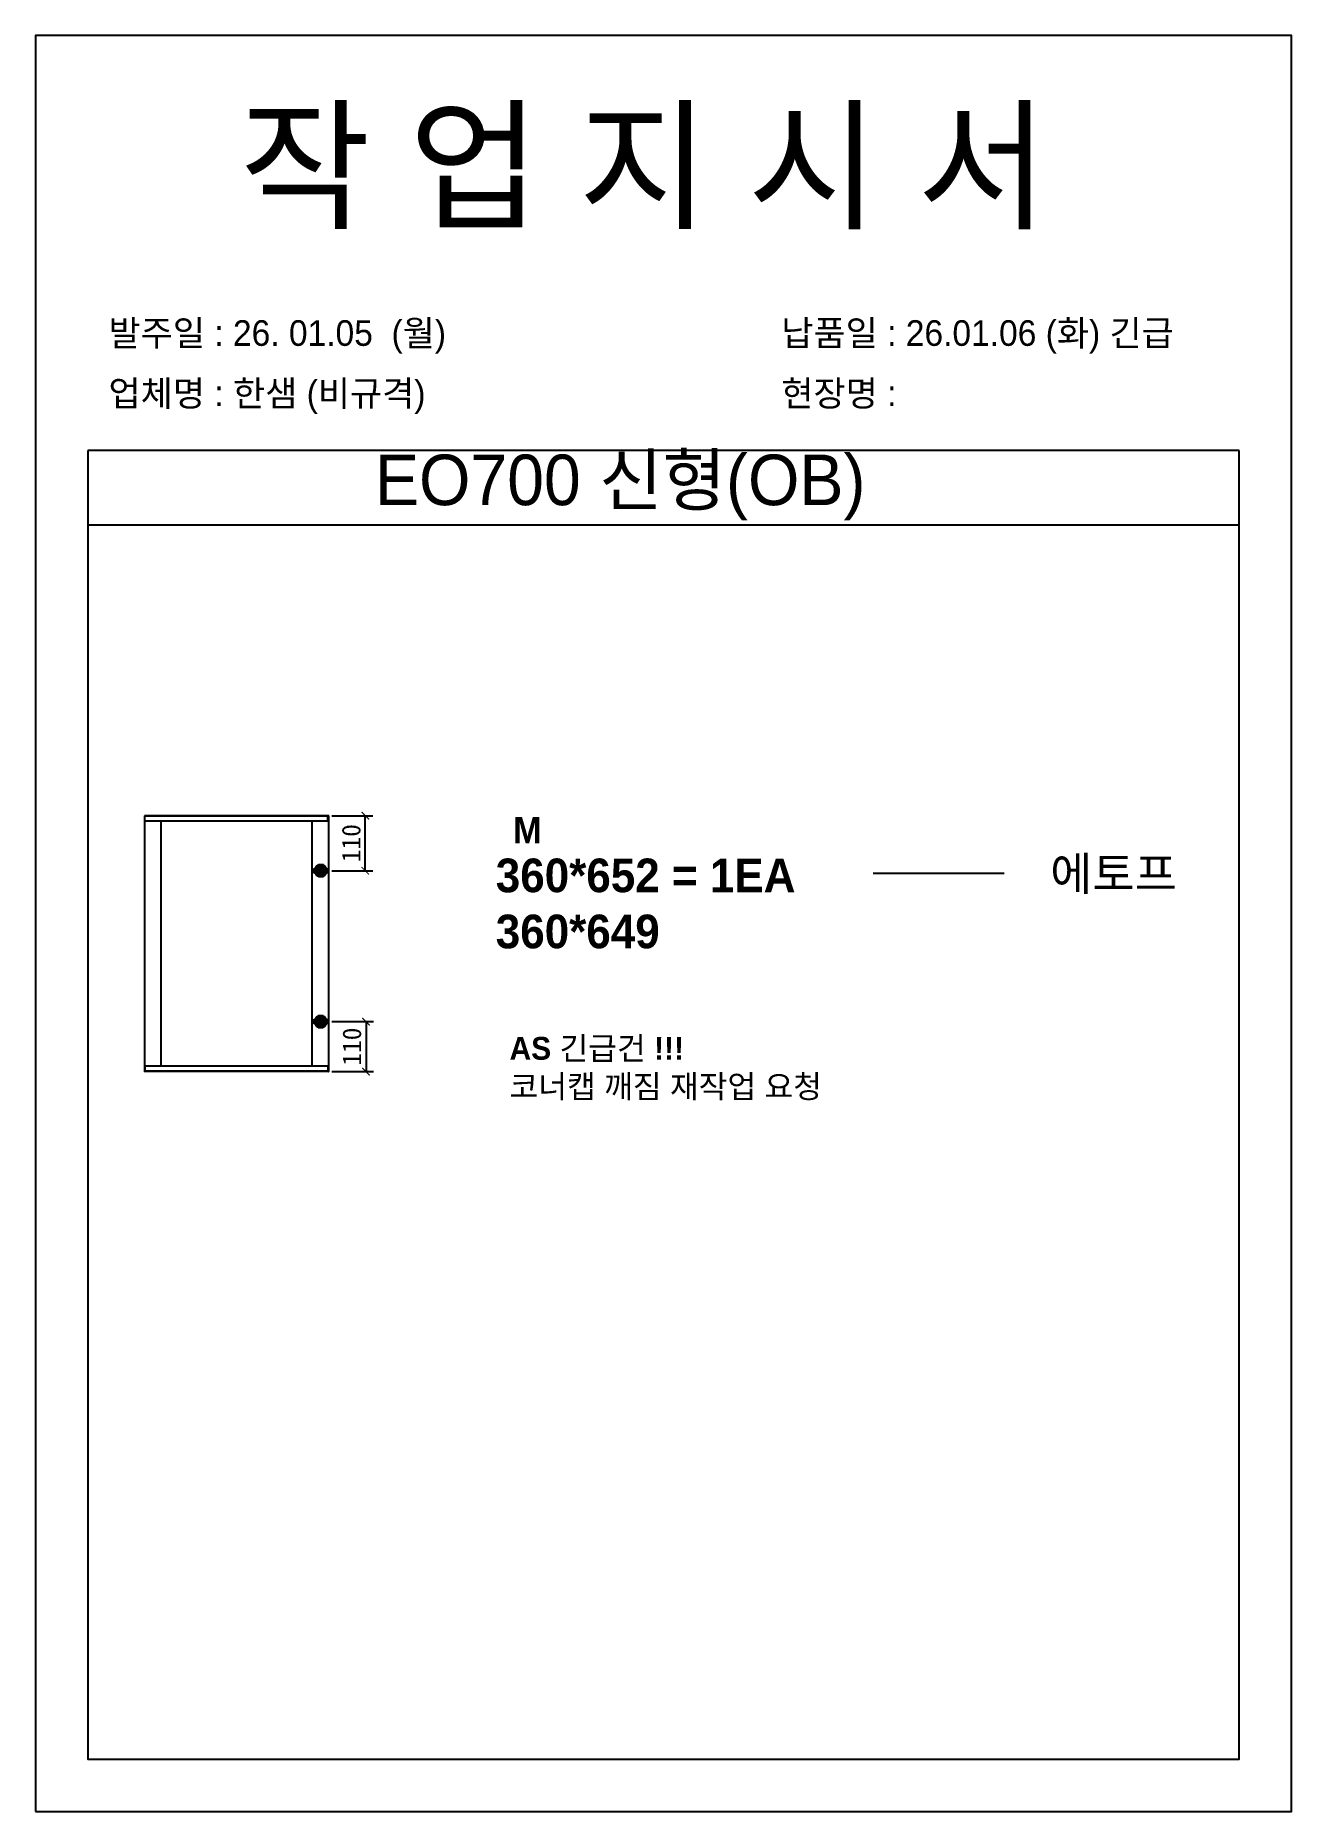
# Model space of a CAD drawing. Header units: millimetres. Extents: x -44117 to 256353, y -2095463 to 65325.
# Drawn here: x 115698 to 117378, y -606981 to -604605 of the extents above; entities that cross this region are included whole.
import ezdxf

# ---------------------------------------------------------------- set-up
doc = ezdxf.new("R2010")
doc.units = ezdxf.units.MM
doc.header["$LTSCALE"] = 10
doc.layers.add('Layer1', color=7, linetype='Continuous', lineweight=70)
doc.styles.add('MtX_Gulim', font='')
doc.styles.get('MtX_Gulim').set_extended_font_data('Gulim', bold=True)
doc.dimstyles.new('ISO-25', dxfattribs={"dimtxt": 2.5, "dimasz": 2.5, "dimexe": 1, "dimexo": 1, "dimtad": 1, "dimtxsty": 'Standard', "dimblk": 'ARCHTICK', "dimcen": 2.5, "dimadec": 0, "dimazin": 0, "dimtfac": 1, "dimtmove": 0, "dimatfit": 3, "dimfxl": 0, "dimarcsym": 0})

msp = doc.modelspace()

# ---------------------------------------------------------------- texts
at = {"linetype": 'Continuous', "style": 'MtX_Gulim'}
msp.add_text('M', height=35.04934, dxfattribs=at).set_placement((116336.35274, -605685.67229))
at = {"attachment_point": 1}
for s, width, gutter_width, heights, insert, char_height in [('{\\fGulim|b0|i0|c129|p50;작 업 지 시 서}', 3307.3198183, 12.5, [-155.84554], (115970.31406, -604709.22707), 140), ('\\pt11;{\\fGulim|b0|i0|c129|p50;발주일 : 26. 01.05  (월)}', 3307.3198183, 12.5, [34.50412], (115795.10471, -604985.94749), 34.3), ('{\\fGulim|b0|i0|c129|p50;납품일 : 26.01.06 (화) \\C1;긴급}', 3307.3198183, 12.5, [35.09023], (116695.08269, -604985.94749), 34.3), ('{\\fGulim|b0|i0|c129|p50;업체명 : 한샘 (비규격)}', 3307.3198183, 12.5, [36.11279], (115795.10471, -605066.60367), 34.3), ('{\\fGulim|b0|i0|c129|p50;현장명 : }', 3307.3198183, 12.5, [-38.2735], (116695.08269, -605066.60367), 34.3), ('{\\fGulim|b0|i0|c129|p50;EO700 신형(OB)}', 1597.0710432, 6.03612, [-85.06834], (116151.48982, -605165.76299), 67.6045736), ('{\\f굴림|b1|i0|c129|p50;360*652 = 1EA\\P\\C1;360*649}', 13607.1496112, 175, [-121.30952], (116313.12558, -605706.19984), 45), ('{\\f굴림|b1|i0|c129|p50;에토프}', 13607.1496112, 175, [-50.05952], (117054.78835, -605703.88008), 45)]:
    msp.add_mtext_dynamic_manual_height_columns(s, width=width, gutter_width=gutter_width, heights=heights, dxfattribs=dict(at, insert=insert, char_height=char_height))
at = {"color": 1, "insert": (116331.56251, -605944.74877), "char_height": 30.6444324, "attachment_point": 1}
msp.add_mtext_dynamic_manual_height_columns('{\\f굴림|b1|i0|c129|p50;AS 긴급건 !!!\\A1;^J코너캡 깨짐 재작업 요청}', width=9266.2972437, gutter_width=119.17279, heights=[-86.58268], dxfattribs=at)

# ---------------------------------------------------------------- blocks, each defined once
blk = doc.blocks.new('_ArchTick')
at = {"color": 0, "linetype": 'ByBlock', "const_width": 0.15}
blk.add_lwpolyline([(-0.5, -0.5), (0.5, 0.5)], dxfattribs=at)
blk = doc.blocks.new('*D4380')
at = {"color": 0, "lineweight": -2}
for p, q in [((116094, -605648.8), (116148.6, -605648.8)), ((116138.6, -605722.5), (116138.6, -605648.8)), ((116094, -605722.5), (116148.6, -605722.5))]:
    blk.add_line(p, q, dxfattribs=at)
at = {"layer": 'Defpoints', "color": 0}
for p in [(116079, -605648.8), (116138.6, -605648.8), (116079, -605722.5)]:
    blk.add_point(p, dxfattribs=at)
at = {"color": 0, "lineweight": -2, "xscale": 10, "yscale": 10, "zscale": 10}
for p, rotation in [((116138.6, -605648.8), 90), ((116138.6, -605722.5), 270)]:
    blk.add_blockref('_ArchTick', p, dxfattribs=dict(at, rotation=rotation))
at = {"color": 0, "insert": (116119.9, -605685.6), "char_height": 25, "attachment_point": 5, "rotation": 90}
blk.add_mtext('110', dxfattribs=at)
blk = doc.blocks.new('*D4381')
at = {"color": 0, "lineweight": -2}
for p, q in [((116094, -605924.3), (116149.6, -605924.3)), ((116139.6, -605924.3), (116139.6, -605991.2)), ((116094, -605991.2), (116149.6, -605991.2))]:
    blk.add_line(p, q, dxfattribs=at)
at = {"layer": 'Defpoints', "color": 0}
for p in [(116079, -605924.3), (116079, -605991.2), (116139.6, -605991.2)]:
    blk.add_point(p, dxfattribs=at)
at = {"color": 0, "lineweight": -2, "xscale": 10, "yscale": 10, "zscale": 10}
for p, rotation in [((116139.6, -605924.3), 90), ((116139.6, -605991.2), 270)]:
    blk.add_blockref('_ArchTick', p, dxfattribs=dict(at, rotation=rotation))
at = {"color": 0, "insert": (116120.8, -605957.8), "char_height": 25, "attachment_point": 5, "rotation": 90}
blk.add_mtext('110', dxfattribs=at)

# ---------------------------------------------------------------- dimensions: what is measured, and where the dimension line sits
for base, p1, p2, picture, middle in [((116138.60943, -605648.84073), (116078.99565, -605722.45721), (116078.99565, -605648.84073), '*D4380', (116119.85943, -605685.64897)), ((116139.5629, -605991.21954), (116078.99565, -605924.33517), (116078.99565, -605991.21954), '*D4381', (116120.8129, -605957.77736))]:
    dim = msp.add_linear_dim(base=base, p1=p1, p2=p2, angle=90, text='110', dimstyle='ISO-25', override={"dimscale": 10, "dimasz": 1, "dimexo": 1.5, "dimtxsty": 'Standard'})
    dim.commit()
    dim.dimension.update_dxf_attribs({"geometry": picture, "text_midpoint": middle})

# ---------------------------------------------------------------- linework, layer by layer
for p, q in [((117307.50746, -605160.23428), (115767.50746, -605160.23428)), ((117307.50746, -605260.23428), (115767.50746, -605260.23428)), ((115843.133, -605649.08669), (115843.133, -605990.97357)), ((116089.63364, -605649.52942), (115843.133, -605649.52942)), ((116089.63364, -605656.21958), (115843.133, -605656.21958)), ((116089.38768, -605648.84073), (115843.37896, -605648.84073)), ((115865.0236, -605655.72766), (115865.0236, -605983.84069)), ((116067.49708, -605983.84069), (116067.49708, -605656.21958)), ((116088.40383, -605656.21958), (116088.40383, -605648.84073)), ((116089.63364, -605990.97357), (116089.63364, -605649.08669)), ((116993.21561, -605726.31392), (116818.03801, -605726.31392)), ((116089.63364, -605983.84069), (115843.133, -605983.84069)), ((116089.63364, -605990.53085), (115843.133, -605990.53085)), ((116089.38768, -605991.21954), (115843.37896, -605991.21954)), ((115844.36281, -605991.21954), (115844.36281, -605983.84069)), ((116088.40383, -605983.84069), (116088.40383, -605991.21954))]:
    msp.add_line(p, q)
msp.add_lwpolyline([(115697.50746, -606981.06456), (117377.50746, -606981.06456), (117377.50746, -604605.06456), (115697.50746, -604605.06456)], close=True)
msp.add_lwpolyline([(115767.50746, -605160.23428), (115767.50746, -606911.06456), (117307.50746, -606911.06456), (117307.50746, -605160.23428)])
for centre, start, end in [((116089.38768, -605649.08669), 0, 90), ((115843.37896, -605990.97358), 180, 270), ((116089.38768, -605990.97358), 270, 0)]:
    msp.add_arc(centre, 0.24596, start, end)
at = {"layer": 'Layer1'}
for p, q in [((116078.99565, -605713.39201), (116078.99565, -605731.52241)), ((116078.99565, -605933.40037), (116078.99565, -605915.26997))]:
    msp.add_line(p, q, dxfattribs=at)
for points in [[(116088.06086, -605722.45721), (116069.93045, -605722.45721)], [(116088.06086, -605924.33517), (116069.93045, -605924.33517)]]:
    msp.add_lwpolyline(points, close=True, dxfattribs=at)
for centre in [(116078.99565, -605722.45721), (116078.99565, -605924.33517)]:
    msp.add_circle(centre, 6.04347, dxfattribs=at)

msp.set_redraw_order([(e.dxf.handle, doc.entitydb.next_handle()) for e in msp.query("TEXT MTEXT ATTDEF DIMENSION ARC_DIMENSION")])  # texts and dimensions are drawn at this point

doc.saveas('drawing.dxf')
